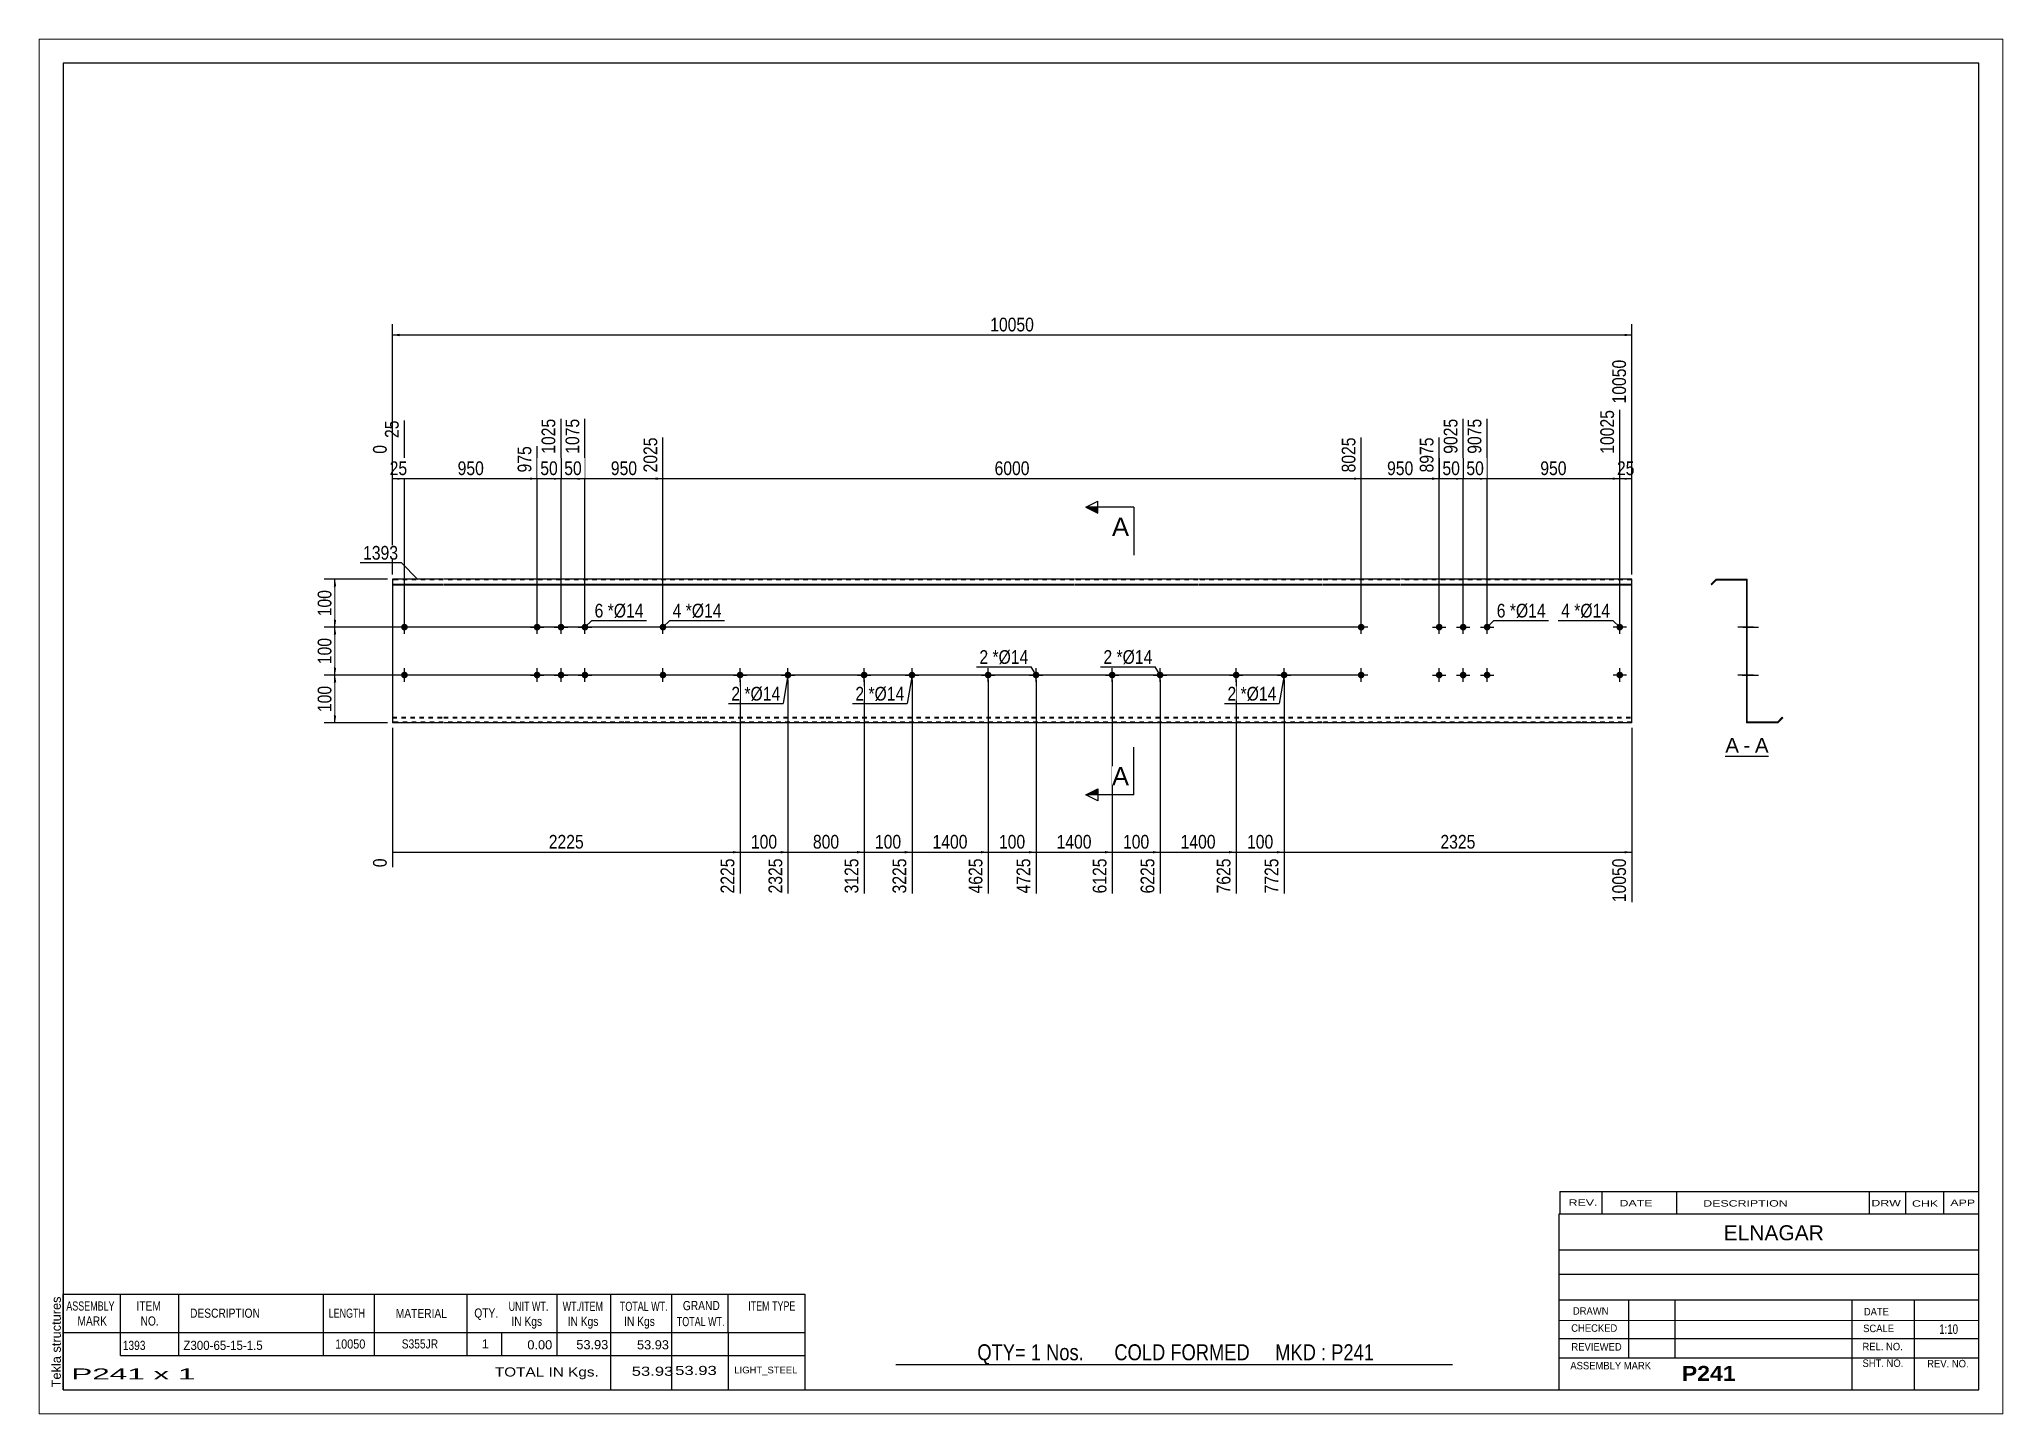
# Paper-space layout 'Layout1' of a CAD drawing. Header units: millimetres. Extents: x 0 to 410, y 0 to 287.
# The model-space entities are those that its viewports show. They can reach past a viewport. Long polylines and large blocks are cut down to what shows.
import ezdxf

# ---------------------------------------------------------------- set-up
doc = ezdxf.new("R2010")
doc.units = ezdxf.units.MM
doc.linetypes.add('DXK_LINE_DOT1', pattern=[1.8814, 0.9407, -0.9407])
doc.layers.add('Viewport layer', color=7, linetype='Continuous', plot=False)
doc.styles.add('Arial', font='ARIAL.TTF', dxfattribs={"height": 0.2})
doc.styles.add('Arial Bold', font='ARIALBD.TTF', dxfattribs={"height": 0.2})
doc.styles.add('Arial Narrow', font='ARIALN.TTF', dxfattribs={"height": 0.2})

# ---------------------------------------------------------------- blocks, each defined once
blk = doc.blocks.new('Unknown-629091984-1800')
at = {"color": 5, "linetype": 'Continuous'}
for p, q in [((331.25, 122.75), (-68.75, 122.75)), ((-68.75, 122.75), (-68.75, -154.25)), ((331.25, -154.25), (331.25, 122.75)), ((-68.75, -154.25), (331.25, -154.25))]:
    blk.add_line(p, q, dxfattribs=at)
at = {"color": 174, "linetype": 'Continuous', "style": 'Arial'}
blk.add_text('Tekla structures', height=1.9102, rotation=90, dxfattribs=at).set_placement((-69.25, -153.75))
blk = doc.blocks.new('Unknown-629091984-12 - 1235')
at = {"color": 7, "linetype": 'Continuous'}
blk.add_line((278.32, -21.95), (287.35, -21.95), dxfattribs=at)
at = {"color": 0, "linetype": 'Continuous'}
blk.add_wipeout([(281.17, -21.2), (281.17, -18), (278.32, -18), (278.32, -21.2)], dxfattribs=at)
blk.add_wipeout([(283.55, -21.2), (283.55, -18), (282.13, -18), (282.13, -21.2)], dxfattribs=at)
at = {"color": 96, "linetype": 'Continuous', "style": 'Arial'}
blk.add_text('A', height=3.06, dxfattribs=at).set_placement((278.32, -21.2))
at = {"color": 0, "linetype": 'Continuous'}
blk.add_wipeout([(287.35, -21.2), (287.35, -18), (284.51, -18), (284.51, -21.2)], dxfattribs=at)
at = {"color": 96, "linetype": 'Continuous', "style": 'Arial'}
for s, p in [('-', (282.13, -21.2)), ('A', (284.51, -21.2))]:
    blk.add_text(s, height=3.06, dxfattribs=at).set_placement(p)
blk = doc.blocks.new('Bolt-629091984-1223 - 1203')
at = {"linetype": 'Continuous'}
for points in [[(29.5, 5, -1), (30.9, 5, -1)], [(34.5, 5, -1), (35.9, 5, -1)], [(39.5, 5, -1), (40.9, 5, -1)], [(29.5, -5, -1), (30.9, -5, -1)], [(34.5, -5, -1), (35.9, -5, -1)], [(39.5, -5, -1), (40.9, -5, -1)]]:
    blk.add_hatch(color=3, dxfattribs=at).paths.add_polyline_path(points)
at = {"color": 3, "linetype": 'Continuous'}
for p, q in [((28.8, 5), (31.6, 5)), ((30.2, 3.6), (30.2, 6.4)), ((33.8, 5), (36.6, 5)), ((35.2, 3.6), (35.2, 6.4)), ((38.8, 5), (41.6, 5)), ((40.2, 3.6), (40.2, 6.4)), ((30.2, -6.4), (30.2, -3.6)), ((35.2, -6.4), (35.2, -3.6)), ((40.2, -6.4), (40.2, -3.6)), ((28.8, -5), (31.6, -5)), ((33.8, -5), (36.6, -5)), ((38.8, -5), (41.6, -5))]:
    blk.add_line(p, q, dxfattribs=at)
blk = doc.blocks.new('Part-629091984-1218 - 1203')
at = {"color": 2, "linetype": 'Continuous'}
for p, q in [((0, 15), (0, -15)), ((10.6, 15), (0, 15)), ((0, 13.94), (10.6, 13.94)), ((0, 13.83), (10.6, 13.83)), ((48.29, 15), (10.7, 15)), ((10.7, 13.94), (48.29, 13.94)), ((10.7, 13.83), (48.29, 13.83)), ((64.59, 15), (48.39, 15)), ((48.39, 13.94), (64.59, 13.94)), ((48.39, 13.83), (64.59, 13.83)), ((90.49, 15), (64.69, 15)), ((64.69, 13.94), (90.49, 13.94)), ((64.69, 13.83), (90.49, 13.83)), ((116.39, 15), (90.59, 15)), ((90.59, 13.94), (116.39, 13.94)), ((90.59, 13.83), (116.39, 13.83)), ((142.29, 15), (116.49, 15)), ((116.49, 13.94), (142.29, 13.94)), ((116.49, 13.83), (142.29, 13.83)), ((168.19, 15), (142.39, 15)), ((142.39, 13.94), (168.19, 13.94)), ((142.39, 13.83), (168.19, 13.83)), ((194.09, 15), (168.29, 15)), ((168.29, 13.94), (194.09, 13.94)), ((168.29, 13.83), (194.09, 13.83)), ((210.38, 15), (194.19, 15)), ((194.19, 13.94), (210.38, 13.94)), ((194.19, 13.83), (210.38, 13.83)), ((248.08, 15), (210.48, 15)), ((210.48, 13.94), (248.08, 13.94)), ((210.48, 13.83), (248.08, 13.83)), ((258.78, 15), (248.18, 15)), ((248.18, 13.94), (258.78, 13.94)), ((248.18, 13.83), (258.78, 13.83)), ((258.78, 13.94), (258.78, 15)), ((258.78, -15), (258.78, 13.94)), ((10.6, -15), (0, -15)), ((48.29, -15), (10.7, -15)), ((64.59, -15), (48.39, -15)), ((90.49, -15), (64.69, -15)), ((116.39, -15), (90.59, -15)), ((142.29, -15), (116.49, -15)), ((168.19, -15), (142.39, -15)), ((194.09, -15), (168.29, -15)), ((210.38, -15), (194.19, -15)), ((248.08, -15), (210.48, -15)), ((258.78, -15), (248.18, -15))]:
    blk.add_line(p, q, dxfattribs=at)
at = {"color": 7, "linetype": 'DXK_LINE_DOT1'}
for p, q in [((10.6, 14.85), (0, 14.85)), ((48.29, 14.85), (10.7, 14.85)), ((64.59, 14.85), (48.39, 14.85)), ((90.49, 14.85), (64.69, 14.85)), ((116.39, 14.85), (90.59, 14.85)), ((142.29, 14.85), (116.49, 14.85)), ((168.19, 14.85), (142.39, 14.85)), ((194.09, 14.85), (168.29, 14.85)), ((210.38, 14.85), (194.19, 14.85)), ((248.08, 14.85), (210.48, 14.85)), ((258.78, 14.85), (248.18, 14.85)), ((0, -13.83), (10.6, -13.83)), ((0, -13.94), (10.6, -13.94)), ((10.6, -14.85), (0, -14.85)), ((10.7, -13.83), (48.29, -13.83)), ((10.7, -13.94), (48.29, -13.94)), ((48.29, -14.85), (10.7, -14.85)), ((48.39, -13.83), (64.59, -13.83)), ((48.39, -13.94), (64.59, -13.94)), ((64.59, -14.85), (48.39, -14.85)), ((64.69, -13.83), (90.49, -13.83)), ((64.69, -13.94), (90.49, -13.94)), ((90.49, -14.85), (64.69, -14.85)), ((90.59, -13.83), (116.39, -13.83)), ((90.59, -13.94), (116.39, -13.94)), ((116.39, -14.85), (90.59, -14.85)), ((116.49, -13.83), (142.29, -13.83)), ((116.49, -13.94), (142.29, -13.94)), ((142.29, -14.85), (116.49, -14.85)), ((142.39, -13.83), (168.19, -13.83)), ((142.39, -13.94), (168.19, -13.94)), ((168.19, -14.85), (142.39, -14.85)), ((168.29, -13.83), (194.09, -13.83)), ((168.29, -13.94), (194.09, -13.94)), ((194.09, -14.85), (168.29, -14.85)), ((194.19, -13.83), (210.38, -13.83)), ((194.19, -13.94), (210.38, -13.94)), ((210.38, -14.85), (194.19, -14.85)), ((210.48, -13.83), (248.08, -13.83)), ((210.48, -13.94), (248.08, -13.94)), ((248.08, -14.85), (210.48, -14.85)), ((248.18, -13.83), (258.78, -13.83)), ((248.18, -13.94), (258.78, -13.94)), ((258.78, -14.85), (248.18, -14.85))]:
    blk.add_line(p, q, dxfattribs=at)
blk = doc.blocks.new('Bolt-629091984-1219 - 1203')
at = {"linetype": 'Continuous'}
for points in [[(176.19, -4.3, -1), (176.19, -5.7, -1)], [(186.19, -4.3, -1), (186.19, -5.7, -1)]]:
    blk.add_hatch(color=3, dxfattribs=at).paths.add_polyline_path(points)
at = {"color": 3, "linetype": 'Continuous'}
for p, q in [((176.19, -6.4), (176.19, -3.6)), ((186.19, -6.4), (186.19, -3.6)), ((174.79, -5), (177.59, -5)), ((184.79, -5), (187.59, -5))]:
    blk.add_line(p, q, dxfattribs=at)
blk = doc.blocks.new('Bolt-629091984-1220 - 1203')
at = {"linetype": 'Continuous'}
for points in [[(150.29, -4.3, -1), (150.29, -5.7, -1)], [(160.29, -4.3, -1), (160.29, -5.7, -1)]]:
    blk.add_hatch(color=3, dxfattribs=at).paths.add_polyline_path(points)
at = {"color": 3, "linetype": 'Continuous'}
for p, q in [((150.29, -6.4), (150.29, -3.6)), ((160.29, -6.4), (160.29, -3.6)), ((148.89, -5), (151.69, -5)), ((158.89, -5), (161.69, -5))]:
    blk.add_line(p, q, dxfattribs=at)
blk = doc.blocks.new('Bolt-629091984-1221 - 1203')
at = {"linetype": 'Continuous'}
for points in [[(124.39, -4.3, -1), (124.39, -5.7, -1)], [(134.39, -4.3, -1), (134.39, -5.7, -1)]]:
    blk.add_hatch(color=3, dxfattribs=at).paths.add_polyline_path(points)
at = {"color": 3, "linetype": 'Continuous'}
for p, q in [((124.39, -6.4), (124.39, -3.6)), ((134.39, -6.4), (134.39, -3.6)), ((122.99, -5), (125.79, -5)), ((132.99, -5), (135.79, -5))]:
    blk.add_line(p, q, dxfattribs=at)
blk = doc.blocks.new('Bolt-629091984-1222 - 1203')
at = {"linetype": 'Continuous'}
for points in [[(98.49, -4.3, -1), (98.49, -5.7, -1)], [(108.49, -4.3, -1), (108.49, -5.7, -1)]]:
    blk.add_hatch(color=3, dxfattribs=at).paths.add_polyline_path(points)
at = {"color": 3, "linetype": 'Continuous'}
for p, q in [((98.49, -6.4), (98.49, -3.6)), ((108.49, -6.4), (108.49, -3.6)), ((97.09, -5), (99.89, -5)), ((107.09, -5), (109.89, -5))]:
    blk.add_line(p, q, dxfattribs=at)
blk = doc.blocks.new('Bolt-629091984-1224 - 1203')
at = {"linetype": 'Continuous'}
for points in [[(1.8, -5, -1), (3.2, -5, -1)], [(55.79, -5, -1), (57.19, -5, -1)]]:
    blk.add_hatch(color=3, dxfattribs=at).paths.add_polyline_path(points)
at = {"color": 3, "linetype": 'Continuous'}
for p, q in [((2.5, -6.4), (2.5, -3.6)), ((56.49, -6.4), (56.49, -3.6)), ((3.9, -5), (1.1, -5)), ((57.89, -5), (55.09, -5))]:
    blk.add_line(p, q, dxfattribs=at)
blk = doc.blocks.new('Bolt-629091984-1225 - 1203')
at = {"linetype": 'Continuous'}
for points in [[(1.8, 5, -1), (3.2, 5, -1)], [(55.79, 5, -1), (57.19, 5, -1)]]:
    blk.add_hatch(color=3, dxfattribs=at).paths.add_polyline_path(points)
at = {"color": 3, "linetype": 'Continuous'}
for p, q in [((3.9, 5), (1.1, 5)), ((2.5, 3.6), (2.5, 6.4)), ((57.89, 5), (55.09, 5)), ((56.49, 3.6), (56.49, 6.4))]:
    blk.add_line(p, q, dxfattribs=at)
blk = doc.blocks.new('Bolt-629091984-1226 - 1203')
at = {"linetype": 'Continuous'}
for points in [[(217.88, 5, -1), (219.28, 5, -1)], [(222.88, 5, -1), (224.28, 5, -1)], [(227.88, 5, -1), (229.28, 5, -1)], [(217.88, -5, -1), (219.28, -5, -1)], [(222.88, -5, -1), (224.28, -5, -1)], [(227.88, -5, -1), (229.28, -5, -1)]]:
    blk.add_hatch(color=3, dxfattribs=at).paths.add_polyline_path(points)
at = {"color": 3, "linetype": 'Continuous'}
for p, q in [((217.18, 5), (219.98, 5)), ((218.58, 3.6), (218.58, 6.4)), ((222.18, 5), (224.98, 5)), ((223.58, 3.6), (223.58, 6.4)), ((227.18, 5), (229.98, 5)), ((228.58, 3.6), (228.58, 6.4)), ((218.58, -6.4), (218.58, -3.6)), ((223.58, -6.4), (223.58, -3.6)), ((228.58, -6.4), (228.58, -3.6)), ((217.18, -5), (219.98, -5)), ((222.18, -5), (224.98, -5)), ((227.18, -5), (229.98, -5))]:
    blk.add_line(p, q, dxfattribs=at)
blk = doc.blocks.new('Bolt-629091984-1227 - 1203')
at = {"linetype": 'Continuous'}
for points in [[(201.58, 5, -1), (202.98, 5, -1)], [(255.58, 5, -1), (256.98, 5, -1)]]:
    blk.add_hatch(color=3, dxfattribs=at).paths.add_polyline_path(points)
at = {"color": 3, "linetype": 'Continuous'}
for p, q in [((203.68, 5), (200.88, 5)), ((202.28, 3.6), (202.28, 6.4)), ((257.68, 5), (254.88, 5)), ((256.28, 3.6), (256.28, 6.4))]:
    blk.add_line(p, q, dxfattribs=at)
blk = doc.blocks.new('Bolt-629091984-1228 - 1203')
at = {"linetype": 'Continuous'}
for points in [[(201.58, -5, -1), (202.98, -5, -1)], [(255.58, -5, -1), (256.98, -5, -1)]]:
    blk.add_hatch(color=3, dxfattribs=at).paths.add_polyline_path(points)
at = {"color": 3, "linetype": 'Continuous'}
for p, q in [((202.28, -6.4), (202.28, -3.6)), ((256.28, -6.4), (256.28, -3.6)), ((203.68, -5), (200.88, -5)), ((257.68, -5), (254.88, -5))]:
    blk.add_line(p, q, dxfattribs=at)
blk = doc.blocks.new('Bolt-629091984-1229 - 1203')
at = {"linetype": 'Continuous'}
for points in [[(72.59, -4.3, -1), (72.59, -5.7, -1)], [(82.59, -4.3, -1), (82.59, -5.7, -1)]]:
    blk.add_hatch(color=3, dxfattribs=at).paths.add_polyline_path(points)
at = {"color": 3, "linetype": 'Continuous'}
for p, q in [((72.59, -6.4), (72.59, -3.6)), ((82.59, -6.4), (82.59, -3.6)), ((71.19, -5), (73.99, -5)), ((81.19, -5), (83.99, -5))]:
    blk.add_line(p, q, dxfattribs=at)
blk = doc.blocks.new('Bolt-629091984-1240 - 1235')
at = {"linetype": 'Continuous'}
blk.add_hatch(color=3, dxfattribs=at).paths.add_polyline_path([(282.91, -5.7), (282.91, -4.3), (282.76, -4.3), (282.76, -5.7)])
blk.add_hatch(color=3, dxfattribs=at).paths.add_polyline_path([(282.91, -5.7), (282.91, -4.3), (282.76, -4.3), (282.76, -5.7)])
at = {"color": 3, "linetype": 'Continuous'}
for p, q in [((281.81, -5), (284.56, -5)), ((281.81, -5), (284.56, -5)), ((282.76, -4.3), (282.91, -4.3)), ((282.76, -4.3), (282.91, -4.3)), ((282.76, -5.7), (282.91, -5.7)), ((282.76, -5.7), (282.91, -5.7))]:
    blk.add_line(p, q, dxfattribs=at)
blk = doc.blocks.new('Part-629091984-1237 - 1235')
at = {"color": 2, "linetype": 'Continuous'}
for p, q in [((276.41, 15), (275.35, 13.94)), ((275.35, 13.94), (275.46, 13.83)), ((276.48, 14.85), (275.46, 13.83)), ((276.41, 15), (282.91, 15)), ((276.48, 14.85), (282.76, 14.85)), ((282.76, 14.85), (282.76, -15)), ((282.91, -14.85), (282.91, 15)), ((289.26, -15), (282.76, -15)), ((289.2, -14.85), (282.91, -14.85)), ((289.2, -14.85), (290.22, -13.83)), ((289.26, -15), (290.33, -13.94)), ((290.33, -13.94), (290.22, -13.83))]:
    blk.add_line(p, q, dxfattribs=at)
blk = doc.blocks.new('Bolt-629091984-1238 - 1235')
at = {"linetype": 'Continuous'}
blk.add_hatch(color=3, dxfattribs=at).paths.add_polyline_path([(282.91, -5.7), (282.91, -4.3), (282.76, -4.3), (282.76, -5.7)])
blk.add_hatch(color=3, dxfattribs=at).paths.add_polyline_path([(282.91, -5.7), (282.91, -4.3), (282.76, -4.3), (282.76, -5.7)])
at = {"color": 3, "linetype": 'Continuous'}
for p, q in [((281.81, -5), (284.56, -5)), ((281.81, -5), (284.56, -5)), ((282.76, -4.3), (282.91, -4.3)), ((282.76, -4.3), (282.91, -4.3)), ((282.76, -5.7), (282.91, -5.7)), ((282.76, -5.7), (282.91, -5.7))]:
    blk.add_line(p, q, dxfattribs=at)
blk = doc.blocks.new('Bolt-629091984-1239 - 1235')
at = {"linetype": 'Continuous'}
blk.add_hatch(color=3, dxfattribs=at).paths.add_polyline_path([(282.91, -5.7), (282.91, -4.3), (282.76, -4.3), (282.76, -5.7)])
blk.add_hatch(color=3, dxfattribs=at).paths.add_polyline_path([(282.91, -5.7), (282.91, -4.3), (282.76, -4.3), (282.76, -5.7)])
at = {"color": 3, "linetype": 'Continuous'}
for p, q in [((281.81, -5), (284.56, -5)), ((281.81, -5), (284.56, -5)), ((282.76, -4.3), (282.91, -4.3)), ((282.76, -4.3), (282.91, -4.3)), ((282.76, -5.7), (282.91, -5.7)), ((282.76, -5.7), (282.91, -5.7))]:
    blk.add_line(p, q, dxfattribs=at)
blk = doc.blocks.new('Bolt-629091984-1241 - 1235')
at = {"linetype": 'Continuous'}
blk.add_hatch(color=3, dxfattribs=at).paths.add_polyline_path([(282.91, -5.7), (282.91, -4.3), (282.76, -4.3), (282.76, -5.7)])
blk.add_hatch(color=3, dxfattribs=at).paths.add_polyline_path([(282.91, -5.7), (282.91, -4.3), (282.76, -4.3), (282.76, -5.7)])
at = {"color": 3, "linetype": 'Continuous'}
for p, q in [((281.81, -5), (284.56, -5)), ((281.81, -5), (284.56, -5)), ((282.76, -4.3), (282.91, -4.3)), ((282.76, -4.3), (282.91, -4.3)), ((282.76, -5.7), (282.91, -5.7)), ((282.76, -5.7), (282.91, -5.7))]:
    blk.add_line(p, q, dxfattribs=at)
blk = doc.blocks.new('Bolt-629091984-1242 - 1235')
at = {"linetype": 'Continuous'}
for points in [[(282.76, 5.7), (282.76, 4.3), (282.91, 4.3), (282.91, 5.7)], [(282.76, 5.7), (282.76, 4.3), (282.91, 4.3), (282.91, 5.7)], [(282.76, 5.7), (282.76, 4.3), (282.91, 4.3), (282.91, 5.7)], [(282.76, -4.3), (282.76, -5.7), (282.91, -5.7), (282.91, -4.3)], [(282.76, -4.3), (282.76, -5.7), (282.91, -5.7), (282.91, -4.3)], [(282.76, -4.3), (282.76, -5.7), (282.91, -5.7), (282.91, -4.3)]]:
    blk.add_hatch(color=3, dxfattribs=at).paths.add_polyline_path(points)
at = {"color": 3, "linetype": 'Continuous'}
for p, q in [((284.21, 5), (280.91, 5)), ((284.21, 5), (280.91, 5)), ((284.21, 5), (280.91, 5)), ((282.91, 5.7), (282.76, 5.7)), ((282.91, 5.7), (282.76, 5.7)), ((282.91, 5.7), (282.76, 5.7)), ((282.91, 4.3), (282.76, 4.3)), ((282.91, 4.3), (282.76, 4.3)), ((282.91, 4.3), (282.76, 4.3)), ((284.21, -5), (280.91, -5)), ((284.21, -5), (280.91, -5)), ((284.21, -5), (280.91, -5)), ((282.91, -4.3), (282.76, -4.3)), ((282.91, -4.3), (282.76, -4.3)), ((282.91, -4.3), (282.76, -4.3)), ((282.91, -5.7), (282.76, -5.7)), ((282.91, -5.7), (282.76, -5.7)), ((282.91, -5.7), (282.76, -5.7))]:
    blk.add_line(p, q, dxfattribs=at)
blk = doc.blocks.new('Bolt-629091984-1243 - 1235')
at = {"linetype": 'Continuous'}
blk.add_hatch(color=3, dxfattribs=at).paths.add_polyline_path([(282.76, -4.3), (282.76, -5.7), (282.91, -5.7), (282.91, -4.3)])
blk.add_hatch(color=3, dxfattribs=at).paths.add_polyline_path([(282.76, -4.3), (282.76, -5.7), (282.91, -5.7), (282.91, -4.3)])
at = {"color": 3, "linetype": 'Continuous'}
for p, q in [((281.96, -5), (285.26, -5)), ((281.96, -5), (285.26, -5)), ((282.76, -4.3), (282.91, -4.3)), ((282.76, -4.3), (282.91, -4.3)), ((282.76, -5.7), (282.91, -5.7)), ((282.76, -5.7), (282.91, -5.7))]:
    blk.add_line(p, q, dxfattribs=at)
blk = doc.blocks.new('Bolt-629091984-1244 - 1235')
at = {"linetype": 'Continuous'}
blk.add_hatch(color=3, dxfattribs=at).paths.add_polyline_path([(282.76, 5.7), (282.76, 4.3), (282.91, 4.3), (282.91, 5.7)])
blk.add_hatch(color=3, dxfattribs=at).paths.add_polyline_path([(282.76, 5.7), (282.76, 4.3), (282.91, 4.3), (282.91, 5.7)])
at = {"color": 3, "linetype": 'Continuous'}
for p, q in [((281.96, 5), (285.26, 5)), ((281.96, 5), (285.26, 5)), ((282.76, 5.7), (282.91, 5.7)), ((282.76, 5.7), (282.91, 5.7)), ((282.76, 4.3), (282.91, 4.3)), ((282.76, 4.3), (282.91, 4.3))]:
    blk.add_line(p, q, dxfattribs=at)
blk = doc.blocks.new('Bolt-629091984-1245 - 1235')
at = {"linetype": 'Continuous'}
for points in [[(282.76, 5.7), (282.76, 4.3), (282.91, 4.3), (282.91, 5.7)], [(282.76, 5.7), (282.76, 4.3), (282.91, 4.3), (282.91, 5.7)], [(282.76, 5.7), (282.76, 4.3), (282.91, 4.3), (282.91, 5.7)], [(282.76, -4.3), (282.76, -5.7), (282.91, -5.7), (282.91, -4.3)], [(282.76, -4.3), (282.76, -5.7), (282.91, -5.7), (282.91, -4.3)], [(282.76, -4.3), (282.76, -5.7), (282.91, -5.7), (282.91, -4.3)]]:
    blk.add_hatch(color=3, dxfattribs=at).paths.add_polyline_path(points)
at = {"color": 3, "linetype": 'Continuous'}
for p, q in [((284.21, 5), (280.91, 5)), ((284.21, 5), (280.91, 5)), ((284.21, 5), (280.91, 5)), ((282.91, 5.7), (282.76, 5.7)), ((282.91, 5.7), (282.76, 5.7)), ((282.91, 5.7), (282.76, 5.7)), ((282.91, 4.3), (282.76, 4.3)), ((282.91, 4.3), (282.76, 4.3)), ((282.91, 4.3), (282.76, 4.3)), ((284.21, -5), (280.91, -5)), ((284.21, -5), (280.91, -5)), ((284.21, -5), (280.91, -5)), ((282.91, -4.3), (282.76, -4.3)), ((282.91, -4.3), (282.76, -4.3)), ((282.91, -4.3), (282.76, -4.3)), ((282.91, -5.7), (282.76, -5.7)), ((282.91, -5.7), (282.76, -5.7)), ((282.91, -5.7), (282.76, -5.7))]:
    blk.add_line(p, q, dxfattribs=at)
blk = doc.blocks.new('Bolt-629091984-1246 - 1235')
at = {"linetype": 'Continuous'}
blk.add_hatch(color=3, dxfattribs=at).paths.add_polyline_path([(282.76, 5.7), (282.76, 4.3), (282.91, 4.3), (282.91, 5.7)])
blk.add_hatch(color=3, dxfattribs=at).paths.add_polyline_path([(282.76, 5.7), (282.76, 4.3), (282.91, 4.3), (282.91, 5.7)])
at = {"color": 3, "linetype": 'Continuous'}
for p, q in [((281.96, 5), (285.26, 5)), ((281.96, 5), (285.26, 5)), ((282.76, 5.7), (282.91, 5.7)), ((282.76, 5.7), (282.91, 5.7)), ((282.76, 4.3), (282.91, 4.3)), ((282.76, 4.3), (282.91, 4.3))]:
    blk.add_line(p, q, dxfattribs=at)
blk = doc.blocks.new('Bolt-629091984-1247 - 1235')
at = {"linetype": 'Continuous'}
blk.add_hatch(color=3, dxfattribs=at).paths.add_polyline_path([(282.76, -4.3), (282.76, -5.7), (282.91, -5.7), (282.91, -4.3)])
blk.add_hatch(color=3, dxfattribs=at).paths.add_polyline_path([(282.76, -4.3), (282.76, -5.7), (282.91, -5.7), (282.91, -4.3)])
at = {"color": 3, "linetype": 'Continuous'}
for p, q in [((281.96, -5), (285.26, -5)), ((281.96, -5), (285.26, -5)), ((282.76, -4.3), (282.91, -4.3)), ((282.76, -4.3), (282.91, -4.3)), ((282.76, -5.7), (282.91, -5.7)), ((282.76, -5.7), (282.91, -5.7))]:
    blk.add_line(p, q, dxfattribs=at)
blk = doc.blocks.new('Bolt-629091984-1248 - 1235')
at = {"linetype": 'Continuous'}
blk.add_hatch(color=3, dxfattribs=at).paths.add_polyline_path([(282.91, -5.7), (282.91, -4.3), (282.76, -4.3), (282.76, -5.7)])
blk.add_hatch(color=3, dxfattribs=at).paths.add_polyline_path([(282.91, -5.7), (282.91, -4.3), (282.76, -4.3), (282.76, -5.7)])
at = {"color": 3, "linetype": 'Continuous'}
for p, q in [((281.81, -5), (284.56, -5)), ((281.81, -5), (284.56, -5)), ((282.76, -4.3), (282.91, -4.3)), ((282.76, -4.3), (282.91, -4.3)), ((282.76, -5.7), (282.91, -5.7)), ((282.76, -5.7), (282.91, -5.7))]:
    blk.add_line(p, q, dxfattribs=at)
blk = doc.blocks.new('StraightDimension-629091984-1365 - 1203')
at = {"linetype": 'Continuous'}
for points in [[(-12.25, -6.5), (-12, -5), (-11.75, -6.5)], [(-11.75, -13.5), (-12, -15), (-12.25, -13.5)]]:
    blk.add_hatch(color=7, dxfattribs=at).paths.add_polyline_path(points)
at = {"color": 7, "linetype": 'Continuous'}
for p, q in [((201.28, -5), (-14.25, -5)), ((-12, -15), (-12, -5)), ((-1, -15), (-14.25, -15))]:
    blk.add_line(p, q, dxfattribs=at)
at = {"color": 0}
blk.add_wipeout([(-12.15, -6.66), (-16.35, -6.66), (-16.35, -13.34), (-12.15, -13.34)], dxfattribs=at)
at = {"color": 3, "style": 'Arial Narrow'}
blk.add_text('100', height=2.863, rotation=90.0002, dxfattribs=at).set_placement((-12.75, -12.74))
blk = doc.blocks.new('StraightDimension-629091984-1311 - 1203')
at = {"linetype": 'Continuous'}
blk.add_hatch(color=7, dxfattribs=at).paths.add_polyline_path([(257.28, 36.25), (258.78, 36), (257.28, 35.75)])
at = {"color": 7, "linetype": 'Continuous'}
for p, q in [((258.78, 16), (258.78, 60.84)), ((256.28, 6), (256.28, 50.34)), ((256.28, 36), (258.78, 36))]:
    blk.add_line(p, q, dxfattribs=at)
at = {"color": 0, "linetype": 'Continuous'}
blk.add_wipeout([(258.18, 61.44), (253.98, 61.44), (253.98, 51.1), (258.18, 51.1)], dxfattribs=at)
at = {"color": 0}
blk.add_wipeout([(259.95, 36.15), (259.95, 40.35), (255.1, 40.35), (255.1, 36.15)], dxfattribs=at)
at = {"color": 3, "linetype": 'Continuous', "style": 'Arial Narrow'}
blk.add_text('10050', height=2.863, rotation=90.0002, dxfattribs=at).set_placement((257.58, 51.7))
at = {"color": 3, "style": 'Arial Narrow'}
blk.add_text('25', height=2.863, dxfattribs=at).set_placement((255.7, 36.75))
blk = doc.blocks.new('StraightDimension-629091984-1267 - 1203')
at = {"linetype": 'Continuous'}
blk.add_hatch(color=7, dxfattribs=at).paths.add_polyline_path([(184.69, -41.75), (186.19, -42), (184.69, -42.25)])
at = {"color": 7, "linetype": 'Continuous'}
for p, q in [((176.19, -6), (176.19, -50.61)), ((186.19, -6), (186.19, -50.61)), ((176.19, -42), (186.19, -42))]:
    blk.add_line(p, q, dxfattribs=at)
at = {"color": 0}
blk.add_wipeout([(184.53, -41.85), (184.53, -37.65), (177.85, -37.65), (177.85, -41.85)], dxfattribs=at)
at = {"color": 0, "linetype": 'Continuous'}
blk.add_wipeout([(185.59, -42.7), (181.39, -42.7), (181.39, -51.21), (185.59, -51.21)], dxfattribs=at)
at = {"color": 3, "style": 'Arial Narrow'}
blk.add_text('100', height=2.863, dxfattribs=at).set_placement((178.45, -41.25))
at = {"color": 3, "linetype": 'Continuous', "style": 'Arial Narrow'}
blk.add_text('7725', height=2.863, rotation=90.0002, dxfattribs=at).set_placement((184.99, -50.61))
blk = doc.blocks.new('StraightDimension-629091984-1272 - 1203')
at = {"linetype": 'Continuous'}
blk.add_hatch(color=7, dxfattribs=at).paths.add_polyline_path([(122.89, -41.75), (124.39, -42), (122.89, -42.25)])
at = {"color": 7, "linetype": 'Continuous'}
for p, q in [((108.49, -6), (108.49, -50.61)), ((124.39, -6), (124.39, -50.61)), ((108.49, -42), (124.39, -42))]:
    blk.add_line(p, q, dxfattribs=at)
at = {"color": 0}
blk.add_wipeout([(120.69, -41.85), (120.69, -37.65), (112.18, -37.65), (112.18, -41.85)], dxfattribs=at)
at = {"color": 0, "linetype": 'Continuous'}
blk.add_wipeout([(123.79, -42.7), (119.59, -42.7), (119.59, -51.21), (123.79, -51.21)], dxfattribs=at)
at = {"color": 3, "style": 'Arial Narrow'}
blk.add_text('1400', height=2.863, dxfattribs=at).set_placement((112.78, -41.25))
at = {"color": 3, "linetype": 'Continuous', "style": 'Arial Narrow'}
blk.add_text('4625', height=2.863, rotation=90.0002, dxfattribs=at).set_placement((123.19, -50.61))
blk = doc.blocks.new('StraightDimension-629091984-1266 - 1203')
at = {"linetype": 'Continuous'}
blk.add_hatch(color=7, dxfattribs=at).paths.add_polyline_path([(257.28, -41.75), (258.78, -42), (257.28, -42.25)])
at = {"color": 7, "linetype": 'Continuous'}
for p, q in [((186.19, -6), (186.19, -50.61)), ((258.78, -16), (258.78, -52.44)), ((186.19, -42), (258.78, -42))]:
    blk.add_line(p, q, dxfattribs=at)
at = {"color": 0}
blk.add_wipeout([(226.74, -41.85), (226.74, -37.65), (218.23, -37.65), (218.23, -41.85)], dxfattribs=at)
at = {"color": 0, "linetype": 'Continuous'}
blk.add_wipeout([(258.18, -42.7), (253.98, -42.7), (253.98, -53.04), (258.18, -53.04)], dxfattribs=at)
at = {"color": 3, "style": 'Arial Narrow'}
blk.add_text('2325', height=2.863, dxfattribs=at).set_placement((218.83, -41.25))
at = {"color": 3, "linetype": 'Continuous', "style": 'Arial Narrow'}
blk.add_text('10050', height=2.863, rotation=90.0002, dxfattribs=at).set_placement((257.58, -52.44))
blk = doc.blocks.new('StraightDimension-629091984-1268 - 1203')
at = {"linetype": 'Continuous'}
blk.add_hatch(color=7, dxfattribs=at).paths.add_polyline_path([(174.69, -41.75), (176.19, -42), (174.69, -42.25)])
at = {"color": 7, "linetype": 'Continuous'}
for p, q in [((160.29, -6), (160.29, -50.61)), ((176.19, -6), (176.19, -50.61)), ((160.29, -42), (176.19, -42))]:
    blk.add_line(p, q, dxfattribs=at)
at = {"color": 0}
blk.add_wipeout([(172.49, -41.85), (172.49, -37.65), (163.98, -37.65), (163.98, -41.85)], dxfattribs=at)
at = {"color": 0, "linetype": 'Continuous'}
blk.add_wipeout([(175.59, -42.7), (171.39, -42.7), (171.39, -51.21), (175.59, -51.21)], dxfattribs=at)
at = {"color": 3, "style": 'Arial Narrow'}
blk.add_text('1400', height=2.863, dxfattribs=at).set_placement((164.58, -41.25))
at = {"color": 3, "linetype": 'Continuous', "style": 'Arial Narrow'}
blk.add_text('7625', height=2.863, rotation=90.0002, dxfattribs=at).set_placement((174.99, -50.61))
blk = doc.blocks.new('StraightDimension-629091984-1269 - 1203')
at = {"linetype": 'Continuous'}
blk.add_hatch(color=7, dxfattribs=at).paths.add_polyline_path([(158.79, -41.75), (160.29, -42), (158.79, -42.25)])
at = {"color": 7, "linetype": 'Continuous'}
for p, q in [((150.29, -6), (150.29, -50.61)), ((160.29, -6), (160.29, -50.61)), ((150.29, -42), (160.29, -42))]:
    blk.add_line(p, q, dxfattribs=at)
at = {"color": 0}
blk.add_wipeout([(158.63, -41.85), (158.63, -37.65), (151.95, -37.65), (151.95, -41.85)], dxfattribs=at)
at = {"color": 0, "linetype": 'Continuous'}
blk.add_wipeout([(159.69, -42.7), (155.49, -42.7), (155.49, -51.21), (159.69, -51.21)], dxfattribs=at)
at = {"color": 3, "style": 'Arial Narrow'}
blk.add_text('100', height=2.863, dxfattribs=at).set_placement((152.55, -41.25))
at = {"color": 3, "linetype": 'Continuous', "style": 'Arial Narrow'}
blk.add_text('6225', height=2.863, rotation=90.0002, dxfattribs=at).set_placement((159.09, -50.61))
blk = doc.blocks.new('StraightDimension-629091984-1270 - 1203')
at = {"linetype": 'Continuous'}
blk.add_hatch(color=7, dxfattribs=at).paths.add_polyline_path([(148.79, -41.75), (150.29, -42), (148.79, -42.25)])
at = {"color": 7, "linetype": 'Continuous'}
for p, q in [((134.39, -6), (134.39, -50.61)), ((150.29, -6), (150.29, -50.61)), ((134.39, -42), (150.29, -42))]:
    blk.add_line(p, q, dxfattribs=at)
at = {"color": 0}
blk.add_wipeout([(146.59, -41.85), (146.59, -37.65), (138.08, -37.65), (138.08, -41.85)], dxfattribs=at)
at = {"color": 0, "linetype": 'Continuous'}
blk.add_wipeout([(149.69, -42.7), (145.49, -42.7), (145.49, -51.21), (149.69, -51.21)], dxfattribs=at)
at = {"color": 3, "style": 'Arial Narrow'}
blk.add_text('1400', height=2.863, dxfattribs=at).set_placement((138.68, -41.25))
at = {"color": 3, "linetype": 'Continuous', "style": 'Arial Narrow'}
blk.add_text('6125', height=2.863, rotation=90.0002, dxfattribs=at).set_placement((149.09, -50.61))
blk = doc.blocks.new('StraightDimension-629091984-1320 - 1203')
at = {"linetype": 'Continuous'}
blk.add_hatch(color=7, dxfattribs=at).paths.add_polyline_path([(28.7, 36.25), (30.2, 36), (28.7, 35.75)])
at = {"color": 7, "linetype": 'Continuous'}
for p, q in [((2.5, 6), (2.5, 48.16)), ((30.2, 6), (30.2, 42.78)), ((2.5, 36), (30.2, 36))]:
    blk.add_line(p, q, dxfattribs=at)
at = {"color": 0, "linetype": 'Continuous'}
blk.add_wipeout([(29.6, 43.38), (25.4, 43.38), (25.4, 36.7), (29.6, 36.7)], dxfattribs=at)
at = {"color": 0}
blk.add_wipeout([(19.69, 36.15), (19.69, 40.35), (13.01, 40.35), (13.01, 36.15)], dxfattribs=at)
at = {"color": 3, "linetype": 'Continuous', "style": 'Arial Narrow'}
blk.add_text('975', height=2.863, rotation=90.0002, dxfattribs=at).set_placement((29, 37.3))
at = {"color": 3, "style": 'Arial Narrow'}
blk.add_text('950', height=2.863, dxfattribs=at).set_placement((13.61, 36.75))
blk = doc.blocks.new('StraightDimension-629091984-1271 - 1203')
at = {"linetype": 'Continuous'}
blk.add_hatch(color=7, dxfattribs=at).paths.add_polyline_path([(132.89, -41.75), (134.39, -42), (132.89, -42.25)])
at = {"color": 7, "linetype": 'Continuous'}
for p, q in [((124.39, -6), (124.39, -50.61)), ((134.39, -6), (134.39, -50.61)), ((124.39, -42), (134.39, -42))]:
    blk.add_line(p, q, dxfattribs=at)
at = {"color": 0}
blk.add_wipeout([(132.73, -41.85), (132.73, -37.65), (126.05, -37.65), (126.05, -41.85)], dxfattribs=at)
at = {"color": 0, "linetype": 'Continuous'}
blk.add_wipeout([(133.79, -42.7), (129.59, -42.7), (129.59, -51.21), (133.79, -51.21)], dxfattribs=at)
at = {"color": 3, "style": 'Arial Narrow'}
blk.add_text('100', height=2.863, dxfattribs=at).set_placement((126.65, -41.25))
at = {"color": 3, "linetype": 'Continuous', "style": 'Arial Narrow'}
blk.add_text('4725', height=2.863, rotation=90.0002, dxfattribs=at).set_placement((133.19, -50.61))
blk = doc.blocks.new('StraightDimension-629091984-1273 - 1203')
at = {"linetype": 'Continuous'}
blk.add_hatch(color=7, dxfattribs=at).paths.add_polyline_path([(106.99, -41.75), (108.49, -42), (106.99, -42.25)])
at = {"color": 7, "linetype": 'Continuous'}
for p, q in [((98.49, -6), (98.49, -50.61)), ((108.49, -6), (108.49, -50.61)), ((98.49, -42), (108.49, -42))]:
    blk.add_line(p, q, dxfattribs=at)
at = {"color": 0}
blk.add_wipeout([(106.83, -41.85), (106.83, -37.65), (100.15, -37.65), (100.15, -41.85)], dxfattribs=at)
at = {"color": 0, "linetype": 'Continuous'}
blk.add_wipeout([(107.89, -42.7), (103.69, -42.7), (103.69, -51.21), (107.89, -51.21)], dxfattribs=at)
at = {"color": 3, "style": 'Arial Narrow'}
blk.add_text('100', height=2.863, dxfattribs=at).set_placement((100.75, -41.25))
at = {"color": 3, "linetype": 'Continuous', "style": 'Arial Narrow'}
blk.add_text('3225', height=2.863, rotation=90.0002, dxfattribs=at).set_placement((107.29, -50.61))
blk = doc.blocks.new('StraightDimension-629091984-1274 - 1203')
at = {"linetype": 'Continuous'}
blk.add_hatch(color=7, dxfattribs=at).paths.add_polyline_path([(96.99, -41.75), (98.49, -42), (96.99, -42.25)])
at = {"color": 7, "linetype": 'Continuous'}
for p, q in [((82.59, -6), (82.59, -50.61)), ((98.49, -6), (98.49, -50.61)), ((82.59, -42), (98.49, -42))]:
    blk.add_line(p, q, dxfattribs=at)
at = {"color": 0}
blk.add_wipeout([(93.88, -41.85), (93.88, -37.65), (87.2, -37.65), (87.2, -41.85)], dxfattribs=at)
at = {"color": 0, "linetype": 'Continuous'}
blk.add_wipeout([(97.89, -42.7), (93.69, -42.7), (93.69, -51.21), (97.89, -51.21)], dxfattribs=at)
at = {"color": 3, "style": 'Arial Narrow'}
blk.add_text('800', height=2.863, dxfattribs=at).set_placement((87.8, -41.25))
at = {"color": 3, "linetype": 'Continuous', "style": 'Arial Narrow'}
blk.add_text('3125', height=2.863, rotation=90.0002, dxfattribs=at).set_placement((97.29, -50.61))
blk = doc.blocks.new('StraightDimension-629091984-1275 - 1203')
at = {"linetype": 'Continuous'}
blk.add_hatch(color=7, dxfattribs=at).paths.add_polyline_path([(81.09, -41.75), (82.59, -42), (81.09, -42.25)])
at = {"color": 7, "linetype": 'Continuous'}
for p, q in [((72.59, -6), (72.59, -50.61)), ((82.59, -6), (82.59, -50.61)), ((72.59, -42), (82.59, -42))]:
    blk.add_line(p, q, dxfattribs=at)
at = {"color": 0}
blk.add_wipeout([(80.93, -41.85), (80.93, -37.65), (74.25, -37.65), (74.25, -41.85)], dxfattribs=at)
at = {"color": 0, "linetype": 'Continuous'}
blk.add_wipeout([(81.99, -42.7), (77.79, -42.7), (77.79, -51.21), (81.99, -51.21)], dxfattribs=at)
at = {"color": 3, "style": 'Arial Narrow'}
blk.add_text('100', height=2.863, dxfattribs=at).set_placement((74.85, -41.25))
at = {"color": 3, "linetype": 'Continuous', "style": 'Arial Narrow'}
blk.add_text('2325', height=2.863, rotation=90.0002, dxfattribs=at).set_placement((81.39, -50.61))
blk = doc.blocks.new('StraightDimension-629091984-1276 - 1203')
at = {"linetype": 'Continuous'}
blk.add_hatch(color=7, dxfattribs=at).paths.add_polyline_path([(71.09, -41.75), (72.59, -42), (71.09, -42.25)])
at = {"color": 7, "linetype": 'Continuous'}
for p, q in [((72.59, -6), (72.59, -50.61)), ((0, -16), (0, -45.13)), ((0, -42), (72.59, -42))]:
    blk.add_line(p, q, dxfattribs=at)
at = {"color": 0}
blk.add_wipeout([(40.55, -41.85), (40.55, -37.65), (32.04, -37.65), (32.04, -41.85)], dxfattribs=at)
at = {"color": 0, "linetype": 'Continuous'}
for points in [[(-0.6, -42.7), (-4.8, -42.7), (-4.8, -45.73), (-0.6, -45.73)], [(71.99, -42.7), (67.79, -42.7), (67.79, -51.21), (71.99, -51.21)]]:
    blk.add_wipeout(points, dxfattribs=at)
at = {"color": 3, "style": 'Arial Narrow'}
blk.add_text('2225', height=2.863, dxfattribs=at).set_placement((32.64, -41.25))
at = {"color": 3, "linetype": 'Continuous', "style": 'Arial Narrow'}
for s, height, p in [('0', 2.86, (-1.2, -45.13)), ('2225', 2.863, (71.39, -50.61))]:
    blk.add_text(s, height=height, rotation=90.0002, dxfattribs=at).set_placement(p)
blk = doc.blocks.new('StraightDimension-629091984-1312 - 1203')
at = {"linetype": 'Continuous'}
blk.add_hatch(color=7, dxfattribs=at).paths.add_polyline_path([(254.78, 36.25), (256.28, 36), (254.78, 35.75)])
at = {"color": 7, "linetype": 'Continuous'}
for p, q in [((256.28, 6), (256.28, 50.34)), ((228.58, 6), (228.58, 48.51)), ((228.58, 36), (256.28, 36))]:
    blk.add_line(p, q, dxfattribs=at)
at = {"color": 0, "linetype": 'Continuous'}
blk.add_wipeout([(255.68, 50.94), (251.48, 50.94), (251.48, 40.6), (255.68, 40.6)], dxfattribs=at)
at = {"color": 0}
blk.add_wipeout([(245.77, 36.15), (245.77, 40.35), (239.09, 40.35), (239.09, 36.15)], dxfattribs=at)
at = {"color": 3, "linetype": 'Continuous', "style": 'Arial Narrow'}
blk.add_text('10025', height=2.863, rotation=90.0002, dxfattribs=at).set_placement((255.08, 41.2))
at = {"color": 3, "style": 'Arial Narrow'}
blk.add_text('950', height=2.863, dxfattribs=at).set_placement((239.69, 36.75))
blk = doc.blocks.new('StraightDimension-629091984-1313 - 1203')
at = {"linetype": 'Continuous'}
blk.add_hatch(color=7, dxfattribs=at).paths.add_polyline_path([(227.08, 36.25), (228.58, 36), (227.08, 35.75)])
at = {"color": 7, "linetype": 'Continuous'}
for p, q in [((223.58, 6), (223.58, 48.51)), ((228.58, 6), (228.58, 48.51)), ((223.58, 36), (228.58, 36))]:
    blk.add_line(p, q, dxfattribs=at)
at = {"color": 0}
blk.add_wipeout([(228.51, 36.15), (228.51, 40.35), (223.65, 40.35), (223.65, 36.15)], dxfattribs=at)
at = {"color": 0, "linetype": 'Continuous'}
blk.add_wipeout([(227.98, 49.11), (223.78, 49.11), (223.78, 40.6), (227.98, 40.6)], dxfattribs=at)
at = {"color": 3, "linetype": 'Continuous', "style": 'Arial Narrow'}
blk.add_text('9075', height=2.863, rotation=90.0002, dxfattribs=at).set_placement((227.38, 41.2))
at = {"color": 3, "style": 'Arial Narrow'}
blk.add_text('50', height=2.863, dxfattribs=at).set_placement((224.25, 36.75))
blk = doc.blocks.new('StraightDimension-629091984-1314 - 1203')
at = {"linetype": 'Continuous'}
blk.add_hatch(color=7, dxfattribs=at).paths.add_polyline_path([(222.08, 36.25), (223.58, 36), (222.08, 35.75)])
at = {"color": 7, "linetype": 'Continuous'}
for p, q in [((223.58, 6), (223.58, 48.51)), ((218.58, 6), (218.58, 44.61)), ((218.58, 36), (223.58, 36))]:
    blk.add_line(p, q, dxfattribs=at)
at = {"color": 0}
blk.add_wipeout([(223.51, 36.15), (223.51, 40.35), (218.65, 40.35), (218.65, 36.15)], dxfattribs=at)
at = {"color": 0, "linetype": 'Continuous'}
blk.add_wipeout([(222.98, 49.11), (218.78, 49.11), (218.78, 40.6), (222.98, 40.6)], dxfattribs=at)
at = {"color": 3, "linetype": 'Continuous', "style": 'Arial Narrow'}
blk.add_text('9025', height=2.863, rotation=90.0002, dxfattribs=at).set_placement((222.38, 41.2))
at = {"color": 3, "style": 'Arial Narrow'}
blk.add_text('50', height=2.863, dxfattribs=at).set_placement((219.25, 36.75))
blk = doc.blocks.new('StraightDimension-629091984-1315 - 1203')
at = {"linetype": 'Continuous'}
blk.add_hatch(color=7, dxfattribs=at).paths.add_polyline_path([(217.08, 36.25), (218.58, 36), (217.08, 35.75)])
at = {"color": 7, "linetype": 'Continuous'}
for p, q in [((202.28, 6), (202.28, 44.61)), ((218.58, 6), (218.58, 44.61)), ((202.28, 36), (218.58, 36))]:
    blk.add_line(p, q, dxfattribs=at)
at = {"color": 0}
blk.add_wipeout([(213.77, 36.15), (213.77, 40.35), (207.09, 40.35), (207.09, 36.15)], dxfattribs=at)
at = {"color": 0, "linetype": 'Continuous'}
blk.add_wipeout([(217.98, 45.21), (213.78, 45.21), (213.78, 36.7), (217.98, 36.7)], dxfattribs=at)
at = {"color": 3, "linetype": 'Continuous', "style": 'Arial Narrow'}
blk.add_text('8975', height=2.863, rotation=90.0002, dxfattribs=at).set_placement((217.38, 37.3))
at = {"color": 3, "style": 'Arial Narrow'}
blk.add_text('950', height=2.863, dxfattribs=at).set_placement((207.69, 36.75))
blk = doc.blocks.new('StraightDimension-629091984-1316 - 1203')
at = {"linetype": 'Continuous'}
blk.add_hatch(color=7, dxfattribs=at).paths.add_polyline_path([(200.78, 36.25), (202.28, 36), (200.78, 35.75)])
at = {"color": 7, "linetype": 'Continuous'}
for p, q in [((56.49, 6), (56.49, 44.61)), ((202.28, 6), (202.28, 44.61)), ((56.49, 36), (202.28, 36))]:
    blk.add_line(p, q, dxfattribs=at)
at = {"color": 0, "linetype": 'Continuous'}
blk.add_wipeout([(201.68, 45.21), (197.48, 45.21), (197.48, 36.7), (201.68, 36.7)], dxfattribs=at)
at = {"color": 0}
blk.add_wipeout([(133.64, 36.15), (133.64, 40.35), (125.13, 40.35), (125.13, 36.15)], dxfattribs=at)
at = {"color": 3, "linetype": 'Continuous', "style": 'Arial Narrow'}
blk.add_text('8025', height=2.863, rotation=90.0002, dxfattribs=at).set_placement((201.08, 37.3))
at = {"color": 3, "style": 'Arial Narrow'}
blk.add_text('6000', height=2.863, dxfattribs=at).set_placement((125.73, 36.75))
blk = doc.blocks.new('StraightDimension-629091984-1317 - 1203')
at = {"linetype": 'Continuous'}
blk.add_hatch(color=7, dxfattribs=at).paths.add_polyline_path([(54.99, 36.25), (56.49, 36), (54.99, 35.75)])
at = {"color": 7, "linetype": 'Continuous'}
for p, q in [((40.2, 6), (40.2, 48.51)), ((56.49, 6), (56.49, 44.61)), ((40.2, 36), (56.49, 36))]:
    blk.add_line(p, q, dxfattribs=at)
at = {"color": 0}
blk.add_wipeout([(51.69, 36.15), (51.69, 40.35), (45, 40.35), (45, 36.15)], dxfattribs=at)
at = {"color": 0, "linetype": 'Continuous'}
blk.add_wipeout([(55.89, 45.21), (51.69, 45.21), (51.69, 36.7), (55.89, 36.7)], dxfattribs=at)
at = {"color": 3, "linetype": 'Continuous', "style": 'Arial Narrow'}
blk.add_text('2025', height=2.863, rotation=90.0002, dxfattribs=at).set_placement((55.29, 37.3))
at = {"color": 3, "style": 'Arial Narrow'}
blk.add_text('950', height=2.863, dxfattribs=at).set_placement((45.6, 36.75))
blk = doc.blocks.new('StraightDimension-629091984-1318 - 1203')
at = {"linetype": 'Continuous'}
blk.add_hatch(color=7, dxfattribs=at).paths.add_polyline_path([(38.7, 36.25), (40.2, 36), (38.7, 35.75)])
at = {"color": 7, "linetype": 'Continuous'}
for p, q in [((35.2, 6), (35.2, 48.51)), ((40.2, 6), (40.2, 48.51)), ((35.2, 36), (40.2, 36))]:
    blk.add_line(p, q, dxfattribs=at)
at = {"color": 0}
blk.add_wipeout([(40.13, 36.15), (40.13, 40.35), (35.27, 40.35), (35.27, 36.15)], dxfattribs=at)
at = {"color": 0, "linetype": 'Continuous'}
blk.add_wipeout([(39.6, 49.11), (35.4, 49.11), (35.4, 40.6), (39.6, 40.6)], dxfattribs=at)
at = {"color": 3, "linetype": 'Continuous', "style": 'Arial Narrow'}
blk.add_text('1075', height=2.863, rotation=90.0002, dxfattribs=at).set_placement((39, 41.2))
at = {"color": 3, "style": 'Arial Narrow'}
blk.add_text('50', height=2.863, dxfattribs=at).set_placement((35.87, 36.75))
blk = doc.blocks.new('StraightDimension-629091984-1319 - 1203')
at = {"linetype": 'Continuous'}
blk.add_hatch(color=7, dxfattribs=at).paths.add_polyline_path([(33.7, 36.25), (35.2, 36), (33.7, 35.75)])
at = {"color": 7, "linetype": 'Continuous'}
for p, q in [((35.2, 6), (35.2, 48.51)), ((30.2, 6), (30.2, 42.78)), ((30.2, 36), (35.2, 36))]:
    blk.add_line(p, q, dxfattribs=at)
at = {"color": 0}
blk.add_wipeout([(35.13, 36.15), (35.13, 40.35), (30.27, 40.35), (30.27, 36.15)], dxfattribs=at)
at = {"color": 0, "linetype": 'Continuous'}
blk.add_wipeout([(34.6, 49.11), (30.4, 49.11), (30.4, 40.6), (34.6, 40.6)], dxfattribs=at)
at = {"color": 3, "linetype": 'Continuous', "style": 'Arial Narrow'}
blk.add_text('1025', height=2.863, rotation=90.0002, dxfattribs=at).set_placement((34, 41.2))
at = {"color": 3, "style": 'Arial Narrow'}
blk.add_text('50', height=2.863, dxfattribs=at).set_placement((30.87, 36.75))
blk = doc.blocks.new('StraightDimension-629091984-1321 - 1203')
at = {"linetype": 'Continuous'}
blk.add_hatch(color=7, dxfattribs=at).paths.add_polyline_path([(1, 36.25), (2.5, 36), (1, 35.75)])
at = {"color": 7, "linetype": 'Continuous'}
for p, q in [((2.5, 6), (2.5, 48.16)), ((0, 16), (0, 43.03)), ((0, 36), (2.5, 36))]:
    blk.add_line(p, q, dxfattribs=at)
at = {"color": 0, "linetype": 'Continuous'}
blk.add_wipeout([(1.9, 48.76), (-2.3, 48.76), (-2.3, 43.9), (1.9, 43.9)], dxfattribs=at)
at = {"color": 0}
blk.add_wipeout([(3.68, 36.15), (3.68, 40.35), (-1.18, 40.35), (-1.18, 36.15)], dxfattribs=at)
at = {"color": 0, "linetype": 'Continuous'}
blk.add_wipeout([(-0.6, 43.63), (-4.8, 43.63), (-4.8, 40.6), (-0.6, 40.6)], dxfattribs=at)
at = {"color": 3, "linetype": 'Continuous', "style": 'Arial Narrow'}
for s, height, p in [('25', 2.863, (1.3, 44.5)), ('0', 2.86, (-1.2, 41.2))]:
    blk.add_text(s, height=height, rotation=90.0002, dxfattribs=at).set_placement(p)
at = {"color": 3, "style": 'Arial Narrow'}
blk.add_text('25', height=2.863, dxfattribs=at).set_placement((-0.58, 36.75))
blk = doc.blocks.new('StraightDimension-629091984-1363 - 1203')
at = {"linetype": 'Continuous'}
for points in [[(-12.25, 13.5), (-12, 15), (-11.75, 13.5)], [(-11.75, 6.5), (-12, 5), (-12.25, 6.5)]]:
    blk.add_hatch(color=7, dxfattribs=at).paths.add_polyline_path(points)
at = {"color": 7, "linetype": 'Continuous'}
for p, q in [((-1, 15), (-14.25, 15)), ((-12, 5), (-12, 15)), ((201.28, 5), (-14.25, 5))]:
    blk.add_line(p, q, dxfattribs=at)
at = {"color": 0}
blk.add_wipeout([(-12.15, 13.34), (-16.35, 13.34), (-16.35, 6.66), (-12.15, 6.66)], dxfattribs=at)
at = {"color": 3, "style": 'Arial Narrow'}
blk.add_text('100', height=2.863, rotation=90.0002, dxfattribs=at).set_placement((-12.75, 7.26))
blk = doc.blocks.new('StraightDimension-629091984-1364 - 1203')
at = {"linetype": 'Continuous'}
for points in [[(-12.25, 3.5), (-12, 5), (-11.75, 3.5)], [(-11.75, -3.5), (-12, -5), (-12.25, -3.5)]]:
    blk.add_hatch(color=7, dxfattribs=at).paths.add_polyline_path(points)
at = {"color": 7, "linetype": 'Continuous'}
for p, q in [((201.28, 5), (-14.25, 5)), ((-12, -5), (-12, 5)), ((201.28, -5), (-14.25, -5))]:
    blk.add_line(p, q, dxfattribs=at)
at = {"color": 0}
blk.add_wipeout([(-12.15, 3.34), (-16.35, 3.34), (-16.35, -3.34), (-12.15, -3.34)], dxfattribs=at)
at = {"color": 3, "style": 'Arial Narrow'}
blk.add_text('100', height=2.863, rotation=90.0002, dxfattribs=at).set_placement((-12.75, -2.74))
blk = doc.blocks.new('StraightDimension-629091984-1393 - 1203')
at = {"linetype": 'Continuous'}
for points in [[(1.5, 65.75), (0, 66), (1.5, 66.25)], [(257.28, 66.25), (258.78, 66), (257.28, 65.75)]]:
    blk.add_hatch(color=7, dxfattribs=at).paths.add_polyline_path(points)
at = {"color": 7, "linetype": 'Continuous'}
for p, q in [((0, 16), (0, 68.25)), ((0, 66), (258.78, 66)), ((258.78, 16), (258.78, 68.25))]:
    blk.add_line(p, q, dxfattribs=at)
at = {"color": 0}
blk.add_wipeout([(134.56, 66.15), (134.56, 70.35), (124.22, 70.35), (124.22, 66.15)], dxfattribs=at)
at = {"color": 3, "style": 'Arial Narrow'}
blk.add_text('10050', height=2.863, dxfattribs=at).set_placement((124.82, 66.75))
blk = doc.blocks.new('CBS_CALLOFF-629091984-1864')
at = {"color": 7, "linetype": 'Continuous'}
blk.add_line((105.13, -148.98), (221.36, -149), dxfattribs=at)
at = {"color": 3, "linetype": 'Continuous', "style": 'Arial Narrow'}
blk.add_text('QTY= 1 Nos.      COLD FORMED     MKD : P241', height=3.3405, dxfattribs=at).set_placement((122.13, -148.09))
blk = doc.blocks.new('CBS_BOM-629091984-1863')
at = {"color": 7, "linetype": 'Continuous'}
for p, q in [((-68.78, -142.28), (-68.78, -134.28)), ((-68.78, -134.28), (86.14, -134.28)), ((-56.78, -142.28), (-56.78, -134.28)), ((-44.59, -142.28), (-44.59, -134.28)), ((-14.43, -142.28), (-14.43, -134.28)), ((-3.75, -142.28), (-3.75, -134.28)), ((15.57, -142.28), (15.57, -134.28)), ((34.37, -142.28), (34.37, -134.28)), ((45.58, -142.28), (45.58, -134.28)), ((58.37, -142.28), (58.37, -134.28)), ((70.12, -142.28), (70.12, -134.28)), ((86.14, -134.29), (86.14, -142.27)), ((-68.78, -142.28), (86.14, -142.28)), ((-68.78, -147.08), (-68.78, -142.28)), ((-56.78, -147.08), (-56.78, -142.28)), ((-44.59, -147.08), (-44.59, -142.28)), ((-14.43, -147.08), (-14.43, -142.28)), ((-3.75, -147.08), (-3.75, -142.28)), ((15.57, -147.08), (15.57, -142.28)), ((22.83, -147.08), (22.83, -142.28)), ((34.37, -147.08), (34.37, -142.28)), ((45.58, -147.08), (45.58, -142.28)), ((58.37, -147.08), (58.37, -142.28)), ((70.14, -147.08), (70.14, -142.28)), ((86.14, -142.28), (86.14, -147.08)), ((-68.78, -154.28), (-68.78, -147.1)), ((-56.78, -147.08), (86.14, -147.08)), ((45.58, -154.28), (45.58, -147.1)), ((58.37, -154.28), (58.37, -147.1)), ((70.18, -154.28), (70.18, -147.1)), ((86.14, -147.08), (86.14, -154.28)), ((-68.78, -154.28), (86.14, -154.28))]:
    blk.add_line(p, q, dxfattribs=at)
at = {"color": 3, "linetype": 'Continuous', "style": 'Arial'}
for s, height, width, p in [('ASSEMBLY', 1.91, 0.7, (-68.1, -137.71)), ('MARK', 1.91, 0.8, (-65.78, -140.84)), ('ITEM', 1.91, 0.8, (-53.45, -137.71)), ('NO.', 1.91, 0.8, (-52.6, -140.84)), ('DESCRIPTION', 1.9102, 0.8, (-42.27, -139.21)), ('LENGTH', 1.91, 0.7, (-13.32, -139.21)), ('MATERIAL', 1.91, 0.8, (0.7, -139.26)), ('QTY.', 1.91, 0.8, (17.09, -139.18)), ('UNIT WT.', 1.91, 0.7, (24.26, -137.78)), ('IN Kgs', 1.91, 0.8, (24.84, -140.92)), ('WT./ITEM', 1.91, 0.7, (35.55, -137.78)), ('IN Kgs', 1.91, 0.8, (36.59, -140.92)), ('TOTAL WT.', 1.91, 0.7, (47.49, -137.78)), ('IN Kgs', 1.91, 0.8, (48.38, -140.92)), ('TOTAL WT.', 1.91, 0.7, (59.38, -140.96)), ('GRAND', 1.91, 0.8, (60.64, -137.62)), ('ITEM TYPE', 1.91, 0.7, (74.28, -137.7))]:
    blk.add_text(s, height=height, dxfattribs=dict(at, width=width)).set_placement(p)
at = {"color": 7, "linetype": 'Continuous', "style": 'Arial'}
for s, height, width, p in [('1393', 1.91, 0.8, (-56.32, -145.93)), ('Z300-65-15-1.5', 1.9102, 0.9, (-43.65, -145.93)), ('10050', 1.91, 0.85, (-11.97, -145.65)), ('S355JR', 1.91, 0.8, (1.94, -145.62))]:
    blk.add_text(s, height=height, dxfattribs=dict(at, width=width)).set_placement(p)
for s, p in [('1', (18.66, -145.62)), ('0.00', (28.17, -145.81)), ('53.93', (38.39, -145.78)), ('53.93', (51.06, -145.81))]:
    blk.add_text(s, height=1.91, dxfattribs=at).set_placement(p)
at = {"color": 6, "linetype": 'Continuous', "style": 'Arial'}
for s, height, width, p in [('P241 x 1', 2.292, 2.05, (-67.06, -152.09)), ('TOTAL IN Kgs.', 1.9102, 1.2, (21.38, -151.48)), ('53.93', 1.91, 1.3, (49.97, -151.33)), ('53.93', 1.91, 1.3, (59.04, -151.17))]:
    blk.add_text(s, height=height, dxfattribs=dict(at, width=width)).set_placement(p)
blk.add_text('LIGHT_STEEL', height=1.4135, dxfattribs=at).set_placement((71.39, -150.83))
blk = doc.blocks.new('CBS_NAME_BLOG-629091984-1865')
at = {"color": 7, "linetype": 'Continuous'}
for p, q in [((243.66, -117.5), (331.18, -117.5)), ((243.66, -154.21), (243.66, -117.5)), ((243.66, -125.04), (331.18, -125.04)), ((243.73, -130.09), (331.25, -130.09)), ((243.66, -135.46), (331.18, -135.46)), ((258.18, -147.57), (258.18, -135.47)), ((267.87, -147.54), (267.87, -135.47)), ((304.78, -154.21), (304.78, -135.48)), ((317.83, -154.21), (317.83, -135.47)), ((243.67, -139.76), (331.25, -139.74)), ((243.66, -143.51), (331.18, -143.51)), ((243.66, -147.55), (331.18, -147.55)), ((243.66, -154.25), (331.25, -154.25))]:
    blk.add_line(p, q, dxfattribs=at)
at = {"color": 3, "linetype": 'Continuous', "style": 'Arial'}
blk.add_text('ELNAGAR', height=3.133, dxfattribs=at).set_placement((277.98, -123.03))
at = {"color": 3, "linetype": 'Continuous'}
for s, height, style, width, p in [('DRAWN', 1.566, 'Arial', 0.9, (246.49, -138.57)), ('DATE', 1.566, 'Arial', 0.9, (307.25, -138.73)), ('CHECKED', 1.566, 'Arial', 0.9, (246.14, -142.14)), ('SCALE', 1.566, 'Arial', 0.9, (307.1, -142.21)), ('1:10', 1.957, 'Arial Narrow', 0.9, (322.99, -142.57)), ('REVIEWED', 1.566, 'Arial', 0.9, (246.18, -146.06)), ('REL. NO.', 1.566, 'Arial', 0.9, (306.96, -146.01)), ('ASSEMBLY MARK', 1.5663, 'Arial', 0.9, (245.96, -149.99)), ('P241', 3.131, 'Arial Bold', 1.1, (269.24, -152.39)), ('SHT. NO.', 1.566, 'Arial', 0.9, (306.96, -149.48)), ('REV. NO.', 1.566, 'Arial', 0.9, (320.48, -149.57))]:
    blk.add_text(s, height=height, dxfattribs=dict(at, style=style, width=width)).set_placement(p)
blk = doc.blocks.new('CBS_REVISION-629091984-1866')
at = {"color": 7, "linetype": 'Continuous'}
for p, q in [((243.74, -112.87), (331.24, -112.87)), ((243.74, -112.87), (243.74, -117.5)), ((252.54, -112.87), (252.54, -117.5)), ((268.13, -112.87), (268.13, -117.44)), ((308.39, -112.87), (308.39, -117.5)), ((315.93, -112.87), (315.93, -117.5)), ((323.88, -112.87), (323.88, -117.5)), ((243.74, -117.5), (331.24, -117.5))]:
    blk.add_line(p, q, dxfattribs=at)
at = {"color": 7, "style": 'Arial Narrow', "width": 1.7}
for s, height, p in [('REV.', 1.326, (245.6, -115.82)), ('DATE', 1.326, (256.23, -115.94)), ('DESCRIPTION', 1.3257, (273.71, -115.99)), ('DRW', 1.326, (308.82, -115.93)), ('CHK', 1.326, (317.31, -116.02)), ('APP', 1.326, (325.31, -115.87))]:
    blk.add_text(s, height=height, dxfattribs=at).set_placement(p)
blk = doc.blocks.new('Mark-629091984-1417 - 1203')
at = {"color": 0}
blk.add_wipeout([(124.4, -2.67), (124.4, 0.33), (122.57, 0.33), (122.57, -2.67)], dxfattribs=at)
blk.add_wipeout([(124.4, -2.67), (124.4, 0.33), (122.57, 0.33), (122.57, -2.67)], dxfattribs=at)
blk.add_wipeout([(126.57, -2.67), (126.57, 0.33), (125.3, 0.33), (125.3, -2.67)], dxfattribs=at)
blk.add_wipeout([(126.57, -2.67), (126.57, 0.33), (125.3, 0.33), (125.3, -2.67)], dxfattribs=at)
at = {"color": 3, "style": 'Arial Narrow'}
blk.add_text('2', height=2.86, dxfattribs=at).set_placement((122.57, -2.67))
at = {"color": 0}
blk.add_wipeout([(132.79, -2.67), (132.79, 0.33), (126.57, 0.33), (126.57, -2.67)], dxfattribs=at)
blk.add_wipeout([(132.79, -2.67), (132.79, 0.33), (126.57, 0.33), (126.57, -2.67)], dxfattribs=at)
at = {"color": 7, "linetype": 'Continuous'}
for p in [(121.97, -3.27), (134.39, -5)]:
    blk.add_line(p, (133.39, -3.27), dxfattribs=at)
at = {"color": 3, "style": 'Arial Narrow'}
for s, height, p in [('*', 2.86, (125.3, -2.67)), ('Ø14', 2.863, (126.57, -2.67))]:
    blk.add_text(s, height=height, dxfattribs=at).set_placement(p)
blk = doc.blocks.new('MarkSet-629091984-1412 - 1203')
at = {"color": 0}
blk.add_wipeout([(245.87, 7.01), (245.87, 10.01), (244.04, 10.01), (244.04, 7.01)], dxfattribs=at)
blk.add_wipeout([(245.87, 7.01), (245.87, 10.01), (244.04, 10.01), (244.04, 7.01)], dxfattribs=at)
blk.add_wipeout([(248.05, 7.01), (248.05, 10.01), (246.77, 10.01), (246.77, 7.01)], dxfattribs=at)
blk.add_wipeout([(248.05, 7.01), (248.05, 10.01), (246.77, 10.01), (246.77, 7.01)], dxfattribs=at)
at = {"color": 3, "style": 'Arial Narrow'}
blk.add_text('4', height=2.86, dxfattribs=at).set_placement((244.04, 7.01))
at = {"color": 0}
blk.add_wipeout([(254.26, 7.01), (254.26, 10.01), (248.05, 10.01), (248.05, 7.01)], dxfattribs=at)
blk.add_wipeout([(254.26, 7.01), (254.26, 10.01), (248.05, 10.01), (248.05, 7.01)], dxfattribs=at)
at = {"color": 7, "linetype": 'Continuous'}
for p in [(243.44, 6.41), (256.28, 5)]:
    blk.add_line(p, (254.86, 6.41), dxfattribs=at)
at = {"color": 3, "style": 'Arial Narrow'}
for s, height, p in [('*', 2.86, (246.77, 7.01)), ('Ø14', 2.863, (248.05, 7.01))]:
    blk.add_text(s, height=height, dxfattribs=at).set_placement(p)
blk = doc.blocks.new('Mark-629091984-1421 - 1203')
at = {"color": 0}
blk.add_wipeout([(72.6, -10.33), (72.6, -7.33), (70.77, -7.33), (70.77, -10.33)], dxfattribs=at)
blk.add_wipeout([(72.6, -10.33), (72.6, -7.33), (70.77, -7.33), (70.77, -10.33)], dxfattribs=at)
blk.add_wipeout([(74.77, -10.33), (74.77, -7.33), (73.5, -7.33), (73.5, -10.33)], dxfattribs=at)
blk.add_wipeout([(74.77, -10.33), (74.77, -7.33), (73.5, -7.33), (73.5, -10.33)], dxfattribs=at)
at = {"color": 3, "style": 'Arial Narrow'}
blk.add_text('2', height=2.86, dxfattribs=at).set_placement((70.77, -10.33))
at = {"color": 0}
blk.add_wipeout([(80.99, -10.33), (80.99, -7.33), (74.77, -7.33), (74.77, -10.33)], dxfattribs=at)
blk.add_wipeout([(80.99, -10.33), (80.99, -7.33), (74.77, -7.33), (74.77, -10.33)], dxfattribs=at)
at = {"color": 7, "linetype": 'Continuous'}
for p in [(82.59, -5), (70.17, -10.93)]:
    blk.add_line(p, (81.59, -10.93), dxfattribs=at)
at = {"color": 3, "style": 'Arial Narrow'}
for s, height, p in [('*', 2.86, (73.5, -10.33)), ('Ø14', 2.863, (74.77, -10.33))]:
    blk.add_text(s, height=height, dxfattribs=at).set_placement(p)
blk = doc.blocks.new('Mark-629091984-1420 - 1203')
at = {"color": 0}
blk.add_wipeout([(232.42, 7.01), (232.42, 10.01), (230.59, 10.01), (230.59, 7.01)], dxfattribs=at)
blk.add_wipeout([(232.42, 7.01), (232.42, 10.01), (230.59, 10.01), (230.59, 7.01)], dxfattribs=at)
at = {"color": 7, "linetype": 'Continuous'}
blk.add_line((228.58, 5), (229.99, 6.41), dxfattribs=at)
at = {"color": 0}
blk.add_wipeout([(234.6, 7.01), (234.6, 10.01), (233.32, 10.01), (233.32, 7.01)], dxfattribs=at)
blk.add_wipeout([(234.6, 7.01), (234.6, 10.01), (233.32, 10.01), (233.32, 7.01)], dxfattribs=at)
at = {"color": 3, "style": 'Arial Narrow'}
blk.add_text('6', height=2.86, dxfattribs=at).set_placement((230.59, 7.01))
at = {"color": 0}
blk.add_wipeout([(240.81, 7.01), (240.81, 10.01), (234.6, 10.01), (234.6, 7.01)], dxfattribs=at)
blk.add_wipeout([(240.81, 7.01), (240.81, 10.01), (234.6, 10.01), (234.6, 7.01)], dxfattribs=at)
at = {"color": 7, "linetype": 'Continuous'}
blk.add_line((229.99, 6.41), (241.41, 6.41), dxfattribs=at)
at = {"color": 3, "style": 'Arial Narrow'}
for s, height, p in [('*', 2.86, (233.32, 7.01)), ('Ø14', 2.863, (234.6, 7.01))]:
    blk.add_text(s, height=height, dxfattribs=at).set_placement(p)
blk = doc.blocks.new('Mark-629091984-1419 - 1203')
at = {"color": 0}
blk.add_wipeout([(44.04, 7.01), (44.04, 10.01), (42.21, 10.01), (42.21, 7.01)], dxfattribs=at)
blk.add_wipeout([(44.04, 7.01), (44.04, 10.01), (42.21, 10.01), (42.21, 7.01)], dxfattribs=at)
at = {"color": 7, "linetype": 'Continuous'}
blk.add_line((40.2, 5), (41.61, 6.41), dxfattribs=at)
at = {"color": 0}
blk.add_wipeout([(46.22, 7.01), (46.22, 10.01), (44.94, 10.01), (44.94, 7.01)], dxfattribs=at)
blk.add_wipeout([(46.22, 7.01), (46.22, 10.01), (44.94, 10.01), (44.94, 7.01)], dxfattribs=at)
at = {"color": 3, "style": 'Arial Narrow'}
blk.add_text('6', height=2.86, dxfattribs=at).set_placement((42.21, 7.01))
at = {"color": 0}
blk.add_wipeout([(52.43, 7.01), (52.43, 10.01), (46.22, 10.01), (46.22, 7.01)], dxfattribs=at)
blk.add_wipeout([(52.43, 7.01), (52.43, 10.01), (46.22, 10.01), (46.22, 7.01)], dxfattribs=at)
at = {"color": 7, "linetype": 'Continuous'}
blk.add_line((41.61, 6.41), (53.03, 6.41), dxfattribs=at)
at = {"color": 3, "style": 'Arial Narrow'}
for s, height, p in [('*', 2.86, (44.94, 7.01)), ('Ø14', 2.863, (46.22, 7.01))]:
    blk.add_text(s, height=height, dxfattribs=at).set_placement(p)
blk = doc.blocks.new('MarkSet-629091984-1407 - 1203')
at = {"color": 0}
blk.add_wipeout([(60.33, 7.01), (60.33, 10.01), (58.51, 10.01), (58.51, 7.01)], dxfattribs=at)
blk.add_wipeout([(60.33, 7.01), (60.33, 10.01), (58.51, 10.01), (58.51, 7.01)], dxfattribs=at)
at = {"color": 7, "linetype": 'Continuous'}
blk.add_line((56.49, 5), (57.91, 6.41), dxfattribs=at)
at = {"color": 0}
blk.add_wipeout([(62.51, 7.01), (62.51, 10.01), (61.23, 10.01), (61.23, 7.01)], dxfattribs=at)
blk.add_wipeout([(62.51, 7.01), (62.51, 10.01), (61.23, 10.01), (61.23, 7.01)], dxfattribs=at)
at = {"color": 3, "style": 'Arial Narrow'}
blk.add_text('4', height=2.86, dxfattribs=at).set_placement((58.51, 7.01))
at = {"color": 0}
blk.add_wipeout([(68.72, 7.01), (68.72, 10.01), (62.51, 10.01), (62.51, 7.01)], dxfattribs=at)
blk.add_wipeout([(68.72, 7.01), (68.72, 10.01), (62.51, 10.01), (62.51, 7.01)], dxfattribs=at)
at = {"color": 7, "linetype": 'Continuous'}
blk.add_line((57.91, 6.41), (69.32, 6.41), dxfattribs=at)
at = {"color": 3, "style": 'Arial Narrow'}
for s, height, p in [('*', 2.86, (61.23, 7.01)), ('Ø14', 2.863, (62.51, 7.01))]:
    blk.add_text(s, height=height, dxfattribs=at).set_placement(p)
blk = doc.blocks.new('SectionMark-629091984-1264 - 1203')
at = {"linetype": 'Continuous'}
for points in [[(147.31, 30.05), (147.31, 28.8), (144.81, 30.05)], [(147.31, -28.8), (147.31, -30.05), (144.81, -30.05)]]:
    blk.add_hatch(color=30, dxfattribs=at).paths.add_polyline_path(points)
at = {"color": 30, "linetype": 'Continuous'}
for p, q in [((144.81, 30.05), (147.31, 31.3)), ((144.81, 30.05), (147.31, 28.8)), ((147.31, 28.8), (147.31, 31.3)), ((144.81, -30.05), (147.31, -28.8)), ((147.31, -31.3), (144.81, -30.05)), ((147.31, -28.8), (147.31, -31.3))]:
    blk.add_line(p, q, dxfattribs=at)
at = {"color": 0, "linetype": 'Continuous'}
for points in [[(153.81, 24.05), (153.81, 28.05), (150.25, 28.05), (150.25, 24.05)], [(153.81, -28.05), (153.81, -24.05), (150.25, -24.05), (150.25, -28.05)]]:
    blk.add_wipeout(points, dxfattribs=at)
at = {"color": 30, "linetype": 'Continuous'}
for p, q in [((154.81, 30.05), (144.81, 30.05)), ((154.81, 30.05), (154.81, 20.05)), ((154.81, -30.05), (154.81, -20.05)), ((154.81, -30.05), (144.81, -30.05))]:
    blk.add_line(p, q, dxfattribs=at)
at = {"color": 96, "linetype": 'Continuous', "style": 'Arial'}
for p in [(150.25, 24.05), (150.25, -28.05)]:
    blk.add_text('A', height=3.82, dxfattribs=at).set_placement(p)
blk = doc.blocks.new('Mark-629091984-1396 - 1203')
at = {"color": 0}
blk.add_wipeout([(1.19, 19.09), (1.19, 22.09), (-6.13, 22.09), (-6.13, 19.09)], dxfattribs=at)
blk.add_wipeout([(1.19, 19.09), (1.19, 22.09), (-6.13, 22.09), (-6.13, 19.09)], dxfattribs=at)
at = {"color": 7, "linetype": 'Continuous'}
for p in [(-6.73, 18.49), (5.32, 14.95)]:
    blk.add_line(p, (1.79, 18.49), dxfattribs=at)
at = {"color": 3, "style": 'Arial Narrow'}
blk.add_text('1393', height=2.863, dxfattribs=at).set_placement((-6.13, 19.09))
blk = doc.blocks.new('Mark-629091984-1415 - 1203')
at = {"color": 0}
blk.add_wipeout([(176.2, -10.33), (176.2, -7.33), (174.37, -7.33), (174.37, -10.33)], dxfattribs=at)
blk.add_wipeout([(176.2, -10.33), (176.2, -7.33), (174.37, -7.33), (174.37, -10.33)], dxfattribs=at)
blk.add_wipeout([(178.37, -10.33), (178.37, -7.33), (177.1, -7.33), (177.1, -10.33)], dxfattribs=at)
blk.add_wipeout([(178.37, -10.33), (178.37, -7.33), (177.1, -7.33), (177.1, -10.33)], dxfattribs=at)
at = {"color": 3, "style": 'Arial Narrow'}
blk.add_text('2', height=2.86, dxfattribs=at).set_placement((174.37, -10.33))
at = {"color": 0}
blk.add_wipeout([(184.59, -10.33), (184.59, -7.33), (178.37, -7.33), (178.37, -10.33)], dxfattribs=at)
blk.add_wipeout([(184.59, -10.33), (184.59, -7.33), (178.37, -7.33), (178.37, -10.33)], dxfattribs=at)
at = {"color": 7, "linetype": 'Continuous'}
for p in [(186.19, -5), (173.77, -10.93)]:
    blk.add_line(p, (185.19, -10.93), dxfattribs=at)
at = {"color": 3, "style": 'Arial Narrow'}
for s, height, p in [('*', 2.86, (177.1, -10.33)), ('Ø14', 2.863, (178.37, -10.33))]:
    blk.add_text(s, height=height, dxfattribs=at).set_placement(p)
blk = doc.blocks.new('Mark-629091984-1416 - 1203')
at = {"color": 0}
blk.add_wipeout([(150.3, -2.67), (150.3, 0.33), (148.47, 0.33), (148.47, -2.67)], dxfattribs=at)
blk.add_wipeout([(150.3, -2.67), (150.3, 0.33), (148.47, 0.33), (148.47, -2.67)], dxfattribs=at)
blk.add_wipeout([(152.47, -2.67), (152.47, 0.33), (151.2, 0.33), (151.2, -2.67)], dxfattribs=at)
blk.add_wipeout([(152.47, -2.67), (152.47, 0.33), (151.2, 0.33), (151.2, -2.67)], dxfattribs=at)
at = {"color": 3, "style": 'Arial Narrow'}
blk.add_text('2', height=2.86, dxfattribs=at).set_placement((148.47, -2.67))
at = {"color": 0}
blk.add_wipeout([(158.69, -2.67), (158.69, 0.33), (152.47, 0.33), (152.47, -2.67)], dxfattribs=at)
blk.add_wipeout([(158.69, -2.67), (158.69, 0.33), (152.47, 0.33), (152.47, -2.67)], dxfattribs=at)
at = {"color": 7, "linetype": 'Continuous'}
for p in [(147.87, -3.27), (160.29, -5)]:
    blk.add_line(p, (159.29, -3.27), dxfattribs=at)
at = {"color": 3, "style": 'Arial Narrow'}
for s, height, p in [('*', 2.86, (151.2, -2.67)), ('Ø14', 2.863, (152.47, -2.67))]:
    blk.add_text(s, height=height, dxfattribs=at).set_placement(p)
blk = doc.blocks.new('Mark-629091984-1418 - 1203')
at = {"color": 0}
blk.add_wipeout([(98.5, -10.33), (98.5, -7.33), (96.67, -7.33), (96.67, -10.33)], dxfattribs=at)
blk.add_wipeout([(98.5, -10.33), (98.5, -7.33), (96.67, -7.33), (96.67, -10.33)], dxfattribs=at)
blk.add_wipeout([(100.67, -10.33), (100.67, -7.33), (99.4, -7.33), (99.4, -10.33)], dxfattribs=at)
blk.add_wipeout([(100.67, -10.33), (100.67, -7.33), (99.4, -7.33), (99.4, -10.33)], dxfattribs=at)
at = {"color": 3, "style": 'Arial Narrow'}
blk.add_text('2', height=2.86, dxfattribs=at).set_placement((96.67, -10.33))
at = {"color": 0}
blk.add_wipeout([(106.89, -10.33), (106.89, -7.33), (100.67, -7.33), (100.67, -10.33)], dxfattribs=at)
blk.add_wipeout([(106.89, -10.33), (106.89, -7.33), (100.67, -7.33), (100.67, -10.33)], dxfattribs=at)
at = {"color": 7, "linetype": 'Continuous'}
for p in [(108.49, -5), (96.07, -10.93)]:
    blk.add_line(p, (107.49, -10.93), dxfattribs=at)
at = {"color": 3, "style": 'Arial Narrow'}
for s, height, p in [('*', 2.86, (99.4, -10.33)), ('Ø14', 2.863, (100.67, -10.33))]:
    blk.add_text(s, height=height, dxfattribs=at).set_placement(p)

msp = doc.modelspace()

# ---------------------------------------------------------------- block references
for name in ['Unknown-629091984-1800', 'Part-629091984-1218 - 1203', 'Part-629091984-1237 - 1235', 'Bolt-629091984-1225 - 1203', 'Bolt-629091984-1223 - 1203', 'Bolt-629091984-1227 - 1203', 'Bolt-629091984-1226 - 1203', 'Bolt-629091984-1242 - 1235', 'Bolt-629091984-1245 - 1235', 'Bolt-629091984-1244 - 1235', 'Bolt-629091984-1246 - 1235', 'Bolt-629091984-1224 - 1203', 'Bolt-629091984-1229 - 1203', 'Bolt-629091984-1222 - 1203', 'Bolt-629091984-1221 - 1203', 'Bolt-629091984-1220 - 1203', 'Bolt-629091984-1219 - 1203', 'Bolt-629091984-1228 - 1203', 'Bolt-629091984-1240 - 1235', 'Bolt-629091984-1238 - 1235', 'Bolt-629091984-1239 - 1235', 'Bolt-629091984-1241 - 1235', 'Bolt-629091984-1248 - 1235', 'Bolt-629091984-1243 - 1235', 'Bolt-629091984-1247 - 1235', 'CBS_REVISION-629091984-1866', 'CBS_NAME_BLOG-629091984-1865', 'CBS_BOM-629091984-1863', 'CBS_CALLOFF-629091984-1864']:
    msp.add_blockref(name, (0, 0))

# ---------------------------------------------------------------- next in the draw order: block references
for name in ['StraightDimension-629091984-1311 - 1203', 'StraightDimension-629091984-1320 - 1203', 'StraightDimension-629091984-1365 - 1203', 'Unknown-629091984-12 - 1235']:
    msp.add_blockref(name, (0, 0))

# ---------------------------------------------------------------- next in the draw order: block references
for name in ['StraightDimension-629091984-1312 - 1203', 'StraightDimension-629091984-1321 - 1203', 'StraightDimension-629091984-1272 - 1203', 'StraightDimension-629091984-1267 - 1203']:
    msp.add_blockref(name, (0, 0))

# ---------------------------------------------------------------- next in the draw order: block references
for name in ['StraightDimension-629091984-1313 - 1203', 'MarkSet-629091984-1412 - 1203', 'StraightDimension-629091984-1273 - 1203', 'StraightDimension-629091984-1268 - 1203', 'StraightDimension-629091984-1266 - 1203']:
    msp.add_blockref(name, (0, 0))

# ---------------------------------------------------------------- next in the draw order: block references
for name in ['StraightDimension-629091984-1314 - 1203', 'Mark-629091984-1420 - 1203', 'StraightDimension-629091984-1274 - 1203', 'StraightDimension-629091984-1269 - 1203']:
    msp.add_blockref(name, (0, 0))

# ---------------------------------------------------------------- next in the draw order: block references
for name in ['StraightDimension-629091984-1315 - 1203', 'StraightDimension-629091984-1275 - 1203', 'StraightDimension-629091984-1270 - 1203']:
    msp.add_blockref(name, (0, 0))

# ---------------------------------------------------------------- next in the draw order: block references
for name in ['StraightDimension-629091984-1316 - 1203', 'StraightDimension-629091984-1276 - 1203', 'StraightDimension-629091984-1271 - 1203']:
    msp.add_blockref(name, (0, 0))

# ---------------------------------------------------------------- next in the draw order: block references
msp.add_blockref('StraightDimension-629091984-1317 - 1203', (0, 0))

# ---------------------------------------------------------------- next in the draw order: block references
msp.add_blockref('StraightDimension-629091984-1318 - 1203', (0, 0))

# ---------------------------------------------------------------- next in the draw order: block references
msp.add_blockref('StraightDimension-629091984-1319 - 1203', (0, 0))

# ---------------------------------------------------------------- next in the draw order: block references
msp.add_blockref('StraightDimension-629091984-1363 - 1203', (0, 0))

# ---------------------------------------------------------------- next in the draw order: block references
for name in ['StraightDimension-629091984-1393 - 1203', 'StraightDimension-629091984-1364 - 1203']:
    msp.add_blockref(name, (0, 0))

# ---------------------------------------------------------------- next in the draw order: block references
for name in ['SectionMark-629091984-1264 - 1203', 'Mark-629091984-1396 - 1203', 'Mark-629091984-1419 - 1203', 'MarkSet-629091984-1407 - 1203', 'Mark-629091984-1417 - 1203', 'Mark-629091984-1421 - 1203', 'Mark-629091984-1418 - 1203', 'Mark-629091984-1415 - 1203']:
    msp.add_blockref(name, (0, 0))

# ---------------------------------------------------------------- next in the draw order: block references
msp.add_blockref('Mark-629091984-1416 - 1203', (0, 0))

psp = doc.layouts.get("Layout1")

# ---------------------------------------------------------------- viewports
at = {"layer": 'Viewport layer', "view_target_point": (131.25, -15.75)}
psp.add_viewport(center=(205, 143.5), size=(410, 287), view_center_point=(0, 0), view_height=287, dxfattribs=at)

doc.saveas('drawing.dxf')
